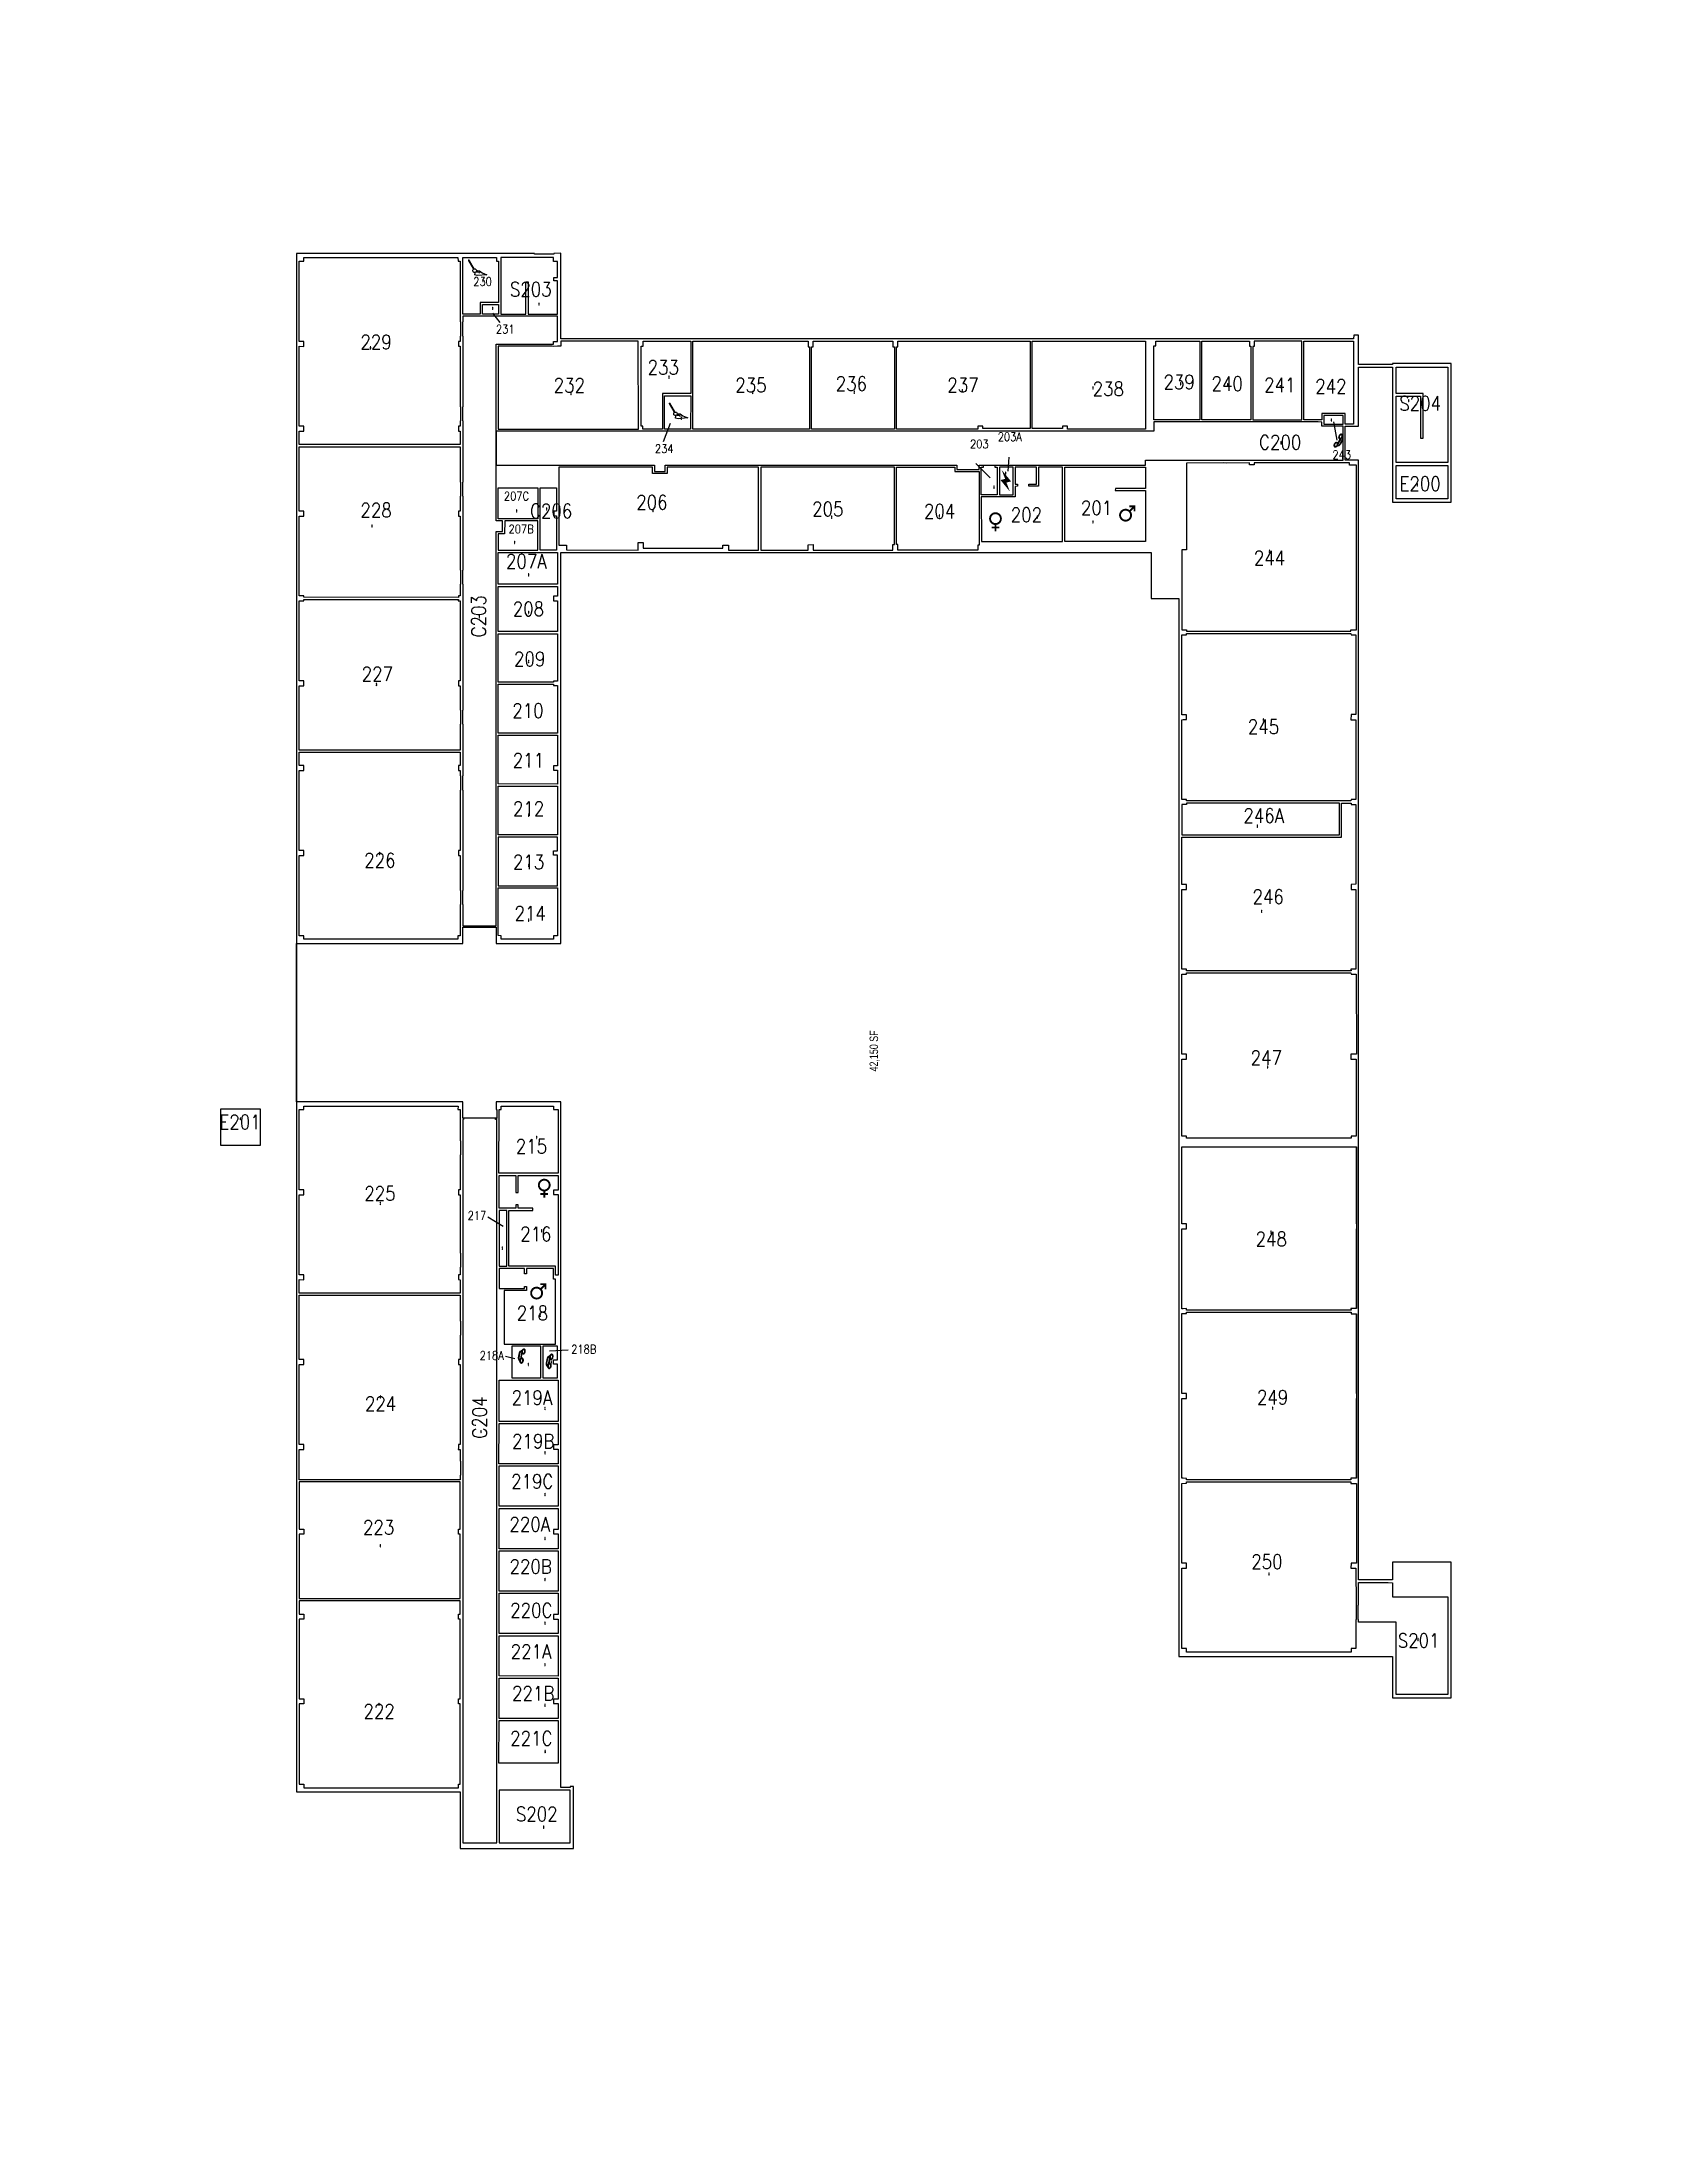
# Paper-space layout 'Layout1' of a CAD drawing. Header units: inches. Extents: x 0 to 8.5, y 0 to 11.
# The model-space entities are those that its viewports show. They can reach past a viewport. Long polylines and large blocks are cut down to what shows.
import ezdxf
from ezdxf.enums import TextEntityAlignment as Align

# ---------------------------------------------------------------- set-up
doc = ezdxf.new("R2010")
doc.units = ezdxf.units.IN
doc.header["$LTSCALE"] = 10
doc.header["$MEASUREMENT"] = 0
doc.layers.get('0').update_dxf_attribs({"linetype": 'CONTINUOUS'})
doc.layers.get('Defpoints').update_dxf_attribs({"linetype": 'CONTINUOUS'})
for name, color, linetype in [('A-IDEN-ICON', 4, 'CONTINUOUS'), ('A-IDEN-SNUM', 4, 'CONTINUOUS'), ('A-IDEN-VNUM', 4, 'CONTINUOUS'), ('AREA-ASSIGN', 7, 'CONTINUOUS'), ('AREA-GROSS', 1, 'CONTINUOUS')]:
    doc.layers.add(name, color=color, linetype=linetype)
doc.layers.get('0').off()
doc.layers.get('Defpoints').off()
doc.styles.add('AREA', font='arial.ttf', dxfattribs={"width": 0.75, "height": 24})
doc.styles.add('ROOMSNUMBER', font='TXT.SHX', dxfattribs={"height": 0.03})
doc.styles.add('ROOMVNUMBER', font='simplex.shx', dxfattribs={"width": 0.85})

psp = doc.layouts.get("Layout1")

msp = doc.modelspace()

# ---------------------------------------------------------------- texts
at = {"layer": 'A-IDEN-SNUM', "style": 'ROOMSNUMBER', "width": 0.85}
for s, p in [('0210022900', (69206659.3, 27673827.7)), ('0210022800', (69206165.8, 27673725.1)), ('0210022700', (69205729, 27673624.7)), ('0210023000', (69206907.9, 27673553.1)), ('0210022600', (69205262, 27673522.3)), ('0210023100', (69206836.4, 27673510.9)), ('0210022500', (69204291.6, 27673326.6)), ('02100207B0', (69206198.8, 27673319.8)), ('02100207C0', (69206288.1, 27673332.5)), ('0210020800', (69206012.3, 27673242.8)), ('02100207A0', (69206117.2, 27673263.7)), ('0210023200', (69206643.8, 27673246.4)), ('0210022400', (69203755.2, 27673219.5)), ('0210021000', (69205737.7, 27673187.9)), ('0210020900', (69205877, 27673215.7)), ('0210022300', (69203341.3, 27673136.9)), ('0210021200', (69205450.4, 27673130.6)), ('0210021100', (69205589.6, 27673158.4)), ('0210022200', (69202901.2, 27673053.1)), ('0210021400', (69205159.1, 27673072.5)), ('0210021300', (69205311.1, 27673102.8)), ('0210021700', (69204235.2, 27672963.4)), ('0210020600', (69206364.8, 27672954.2)), ('0210023300', (69206743.1, 27672983.8)), ('0210021500', (69204560.6, 27672929.2)), ('0210023400', (69206636.2, 27672926.8)), ('02100218A0', (69203926.3, 27672827.2)), ('0210021800', (69204069.4, 27672821.4)), ('0210021600', (69204304.4, 27672863.8)), ('02100219A0', (69203814, 27672756.9)), ('02100218B0', (69203945.4, 27672764.9)), ('02100219C0', (69203574.7, 27672709.1)), ('02100219B0', (69203691, 27672732.3)), ('0210023500', (69206747.3, 27672743)), ('02100220C0', (69203218.5, 27672638)), ('02100220B0', (69203338.9, 27672662)), ('02100220A0', (69203453.3, 27672684.9)), ('02100221B0', (69202990.9, 27672592.6)), ('02100221A0', (69203103, 27672615)), ('02100221C0', (69202862.6, 27672566.1)), ('0210023600', (69206803.5, 27672461.5)), ('0210020500', (69206444.8, 27672455.2)), ('0210023700', (69206867.3, 27672162.2)), ('0210020400', (69206508.4, 27672156.9)), ('0210020300', (69206617.8, 27672021.5)), ('0210020200', (69206558.4, 27671884.2)), ('0210023800', (69206948.4, 27671802.1)), ('0210020100', (69206576.9, 27671727.3)), ('0210023900', (69207007.7, 27671561.1)), ('0210024000', (69207030.8, 27671430.1)), ('0210024100', (69207055.1, 27671283)), ('0210024400', (69206593, 27671222.3)), ('02100246A0', (69205823.4, 27671103.4)), ('0210024500', (69206121.9, 27671145.6)), ('0210024300', (69206990.3, 27671122.4)), ('0210024200', (69207085.8, 27671139.2)), ('0210024600', (69205589.4, 27671044.5)), ('0210024700', (69205160.3, 27670941.5)), ('0210024800', (69204705.2, 27670840.4)), ('0210024900', (69204217.7, 27670739)), ('0210025000', (69203754.8, 27670656.6))]:
    msp.add_text(s, height=1, rotation=11.28839, dxfattribs=at).set_placement(p)
for s, p in [('0210E20100', (69204452.6, 27673763.2)), ('0210C20300', (69205976.7, 27673378.2)), ('0210S20300', (69206877.6, 27673385.9)), ('0210C20600', (69206314.1, 27673251)), ('0210C20400', (69203717.7, 27672922.3)), ('0210S20200', (69202655.3, 27672529.8)), ('02100203A0', (69206667.2, 27671998.3)), ('0210C20000', (69206903.2, 27671251.1)), ('0210S20400', (69207091.1, 27670920.2)), ('0210E20000', (69206862.3, 27670849.9)), ('0210S20100', (69203659.8, 27670208.6))]:
    msp.add_text(s, height=0.96, rotation=11.28839, dxfattribs=at).set_placement(p, align=Align.MIDDLE)
at = {"layer": 'A-IDEN-VNUM', "style": 'ROOMVNUMBER', "width": 0.85}
for s, height, rotation, p in [('229', 40.5, 281.28839, (69206682, 27673816.7)), ('E201', 40.5, 281.28839, (69204443, 27673762)), ('228', 40.5, 281.28839, (69206215.7, 27673723.6)), ('227', 40.5, 281.28839, (69205761.8, 27673629.3)), ('226', 40.5, 281.28839, (69205246.4, 27673519.2)), ('230', 24, 281.28839, (69206908.9, 27673554.7)), ('231', 24, 281.28839, (69206789.3, 27673465.7)), ('S203', 40.5, 281.28839, (69206914.2, 27673416.9)), ('C203', 40.5, 11.28839, (69205978.2, 27673380.2)), ('225', 40.5, 281.28839, (69204322.4, 27673334.6)), ('207C', 24, 281.28839, (69206332.4, 27673342)), ('207A', 40.5, 281.28839, (69206157.2, 27673278.7)), ('207B', 24, 281.28839, (69206243.8, 27673311)), ('C206', 40.5, 281.28839, (69206310, 27673237.6)), ('232', 40.5, 281.28839, (69206669, 27673256.7)), ('224', 40.5, 281.28839, (69203739.5, 27673216.4)), ('209', 40.5, 281.28839, (69205888.1, 27673215.2)), ('208', 40.5, 281.28839, (69206026.3, 27673246.4)), ('223', 40.5, 281.28839, (69203395.4, 27673153.2)), ('212', 40.5, 281.28839, (69205471.9, 27673135.2)), ('211', 40.5, 281.28839, (69205606, 27673162.6)), ('210', 40.5, 281.28839, (69205743.9, 27673191.4)), ('213', 40.5, 281.28839, (69205324.5, 27673105.8)), ('222', 40.5, 281.28839, (69202885.5, 27673050)), ('217', 24, 281.28839, (69204315.2, 27673053.2)), ('214', 40.5, 281.28839, (69205182.4, 27673072.9)), ('206', 40.5, 281.28839, (69206390.3, 27672963)), ('233', 40.5, 281.28839, (69206771, 27673006.2)), ('C204', 40.5, 11.28839, (69203756.1, 27672934)), ('218A', 24, 281.28839, (69203934.9, 27672934.7)), ('215', 40.5, 281.28839, (69204537.4, 27672940.4)), ('234', 24, 281.28839, (69206545.6, 27672958.4)), ('218', 40.5, 281.28839, (69204075, 27672845.5)), ('216', 40.5, 281.28839, (69204296.2, 27672879.7)), ('219B', 40.5, 281.28839, (69203720.2, 27672772.3)), ('219A', 40.5, 281.28839, (69203840.1, 27672799.8)), ('220B', 40.5, 281.28839, (69203371.2, 27672709.9)), ('220A', 40.5, 281.28839, (69203487.7, 27672735.8)), ('219C', 40.5, 281.28839, (69203607.9, 27672752.6)), ('235', 40.5, 281.28839, (69206770.1, 27672753.2)), ('221A', 40.5, 281.28839, (69203135.6, 27672661.9)), ('220C', 40.5, 281.28839, (69203250.1, 27672683.9)), ('218B', 24, 281.28839, (69204003.3, 27672682.9)), ('221C', 40.5, 281.28839, (69202894.7, 27672613)), ('221B', 40.5, 281.28839, (69203020.6, 27672632.7)), ('S202', 40.5, 281.28839, (69202687.8, 27672556.1)), ('205', 40.5, 281.28839, (69206468.9, 27672471.4)), ('236', 40.5, 281.28839, (69206829.5, 27672475.4)), ('204', 40.5, 281.28839, (69206524.6, 27672160.1)), ('237', 40.5, 281.28839, (69206887.5, 27672165.2)), ('203', 24, 281.28839, (69206733.1, 27672087.1)), ('203A', 24, 281.28839, (69206770, 27672006.6)), ('202', 40.5, 281.28839, (69206562.8, 27671917.4)), ('201', 40.5, 281.28839, (69206621, 27671726.7)), ('238', 40.5, 281.28839, (69206957.6, 27671759.9)), ('239', 40.5, 281.28839, (69207015.5, 27671567.1)), ('240', 40.5, 281.28839, (69207037.7, 27671433.2)), ('C200', 40.5, 281.28839, (69206904.4, 27671253.6)), ('241', 40.5, 281.28839, (69207063.5, 27671286.6)), ('244', 40.5, 281.28839, (69206577.3, 27671219.2)), ('245', 40.5, 281.28839, (69206106.2, 27671142.5)), ('242', 40.5, 281.28839, (69207087.5, 27671144)), ('246A', 40.5, 281.28839, (69205859.8, 27671092.5)), ('243 ', 24, 281.28839, (69206905.2, 27671069.3)), ('246', 40.5, 281.28839, (69205637.1, 27671035.4)), ('247', 40.5, 281.28839, (69205189.5, 27670951.5)), ('S204', 40.5, 281.28839, (69207089.8, 27670887)), ('248', 40.5, 281.28839, (69204689.6, 27670837.3)), ('E200', 40.5, 281.28839, (69206866.8, 27670842.6)), ('249', 40.5, 281.28839, (69204250.9, 27670746)), ('250', 40.5, 281.28839, (69203792.4, 27670670.8)), ('S201', 40.5, 281.28839, (69203657.5, 27670206.3))]:
    msp.add_text(s, height=height, rotation=rotation, dxfattribs=at).set_placement(p, align=Align.MIDDLE_CENTER)
at = {"layer": 'AREA-GROSS', "style": 'AREA', "width": 0.75}
msp.add_text('42,150 SF', height=24, rotation=11.28839, dxfattribs=at).set_placement((69204991.2, 27672043.7), align=Align.MIDDLE_CENTER)

# ---------------------------------------------------------------- blocks, each defined once
blk = doc.blocks.new('CPELECT')
blk.add_lwpolyline([(0.062, 0.063, 0, 0.03, 0), (0.01, -0.017, 0.03, 0.03, 0), (-0.01, 0.007, 0.03, 0, 0), (-0.062, -0.073, 0.03, 0, 0)], format="xyseb")
blk = doc.blocks.new('CPMEN')
at = {"const_width": 0.015}
blk.add_lwpolyline([(-0.058, -0.02, 1), (0.028, -0.02, 1)], format="xyb", close=True, dxfattribs=at)
for points in [[(0.015, 0.01), (0.055, 0.05)], [(0.055, 0.01), (0.055, 0.05), (0.015, 0.05)]]:
    blk.add_lwpolyline(points, dxfattribs=at)
blk = doc.blocks.new('CPCUST')
for p, q in [((0.017, -0.064), (0.02, -0.047)), ((0.036, -0.07), (0.017, -0.064)), ((0.026, -0.041), (0.045, -0.041)), ((0.03, -0.034), (0.038, -0.03)), ((0.112, -0.063), (0.036, -0.07)), ((0.038, -0.03), (0.053, -0.032)), ((0.045, -0.041), (0.054, -0.051)), ((0.053, -0.032), (0.075, -0.048)), ((0.075, -0.048), (0.112, -0.063))]:
    blk.add_line(p, q)
at = {"const_width": 0.015}
blk.add_lwpolyline([(-0.03, 0.05), (0.01, -0.019)], dxfattribs=at)
at = {"const_width": 0.0075}
blk.add_lwpolyline([(-0.033, 0.048, 1), (-0.027, 0.052, 1)], format="xyb", close=True, dxfattribs=at)
blk.add_circle((0.016, -0.031), 0.0141)
blk = doc.blocks.new('CPPHONE')
for p, q in [((0.01, 0.025), (-0.02, -0.025)), ((0.017, 0.028), (-0.018, -0.033))]:
    blk.add_line(p, q)
for points in [[(0.036, 0.057), (0.042, 0.031), (0.038, 0.011), (0.008, -0.041), (-0.008, -0.056), (-0.034, -0.064)], [(0.033, 0.047), (0.037, 0.031), (0.033, 0.013), (0.004, -0.038), (-0.011, -0.051), (-0.026, -0.057)]]:
    blk.add_lwpolyline(points)
for points in [[(0.029, 0.079, 0.139889), (0.022, 0.08, 0.107118), (0.012, 0.078, 0.079812), (0.004, 0.072, 0.067459), (-0.003, 0.063, 0.067459), (-0.008, 0.051, 0.079812), (-0.009, 0.041, 0.107118), (-0.006, 0.032, 0.139889), (-0.001, 0.027, 0.139889), (0.006, 0.025, 0.107118), (0.015, 0.027, 0.079812), (0.024, 0.033, 0.067459), (0.031, 0.043, 0.067459), (0.036, 0.054, 0.079812), (0.037, 0.064, 0.107118), (0.034, 0.073, 0.139889)], [(0.026, 0.074, 0.139889), (0.022, 0.075, 0.107118), (0.014, 0.074, 0.079812), (0.007, 0.069, 0.067459), (0.001, 0.06, 0.067459), (-0.003, 0.05, 0.079812), (-0.004, 0.042, 0.107118), (-0.002, 0.034, 0.139889), (0.001, 0.031, 0.139889), (0.006, 0.03, 0.107118), (0.013, 0.032, 0.079812), (0.02, 0.037, 0.067459), (0.027, 0.045, 0.067459), (0.031, 0.055, 0.079812), (0.032, 0.064, 0.107118), (0.03, 0.071, 0.139889)], [(-0.026, -0.017, 0.139889), (-0.033, -0.015, 0.107118), (-0.043, -0.017, 0.079812), (-0.051, -0.023, 0.067459), (-0.058, -0.033, 0.067459), (-0.063, -0.044, 0.079812), (-0.064, -0.054, 0.107118), (-0.061, -0.063, 0.139889), (-0.056, -0.069, 0.139889), (-0.049, -0.07, 0.107118), (-0.04, -0.068, 0.079812), (-0.031, -0.062, 0.067459), (-0.024, -0.053, 0.067459), (-0.019, -0.041, 0.079812), (-0.018, -0.031, 0.107118), (-0.021, -0.022, 0.139889)], [(-0.029, -0.021, 0.139889), (-0.033, -0.02, 0.107118), (-0.041, -0.022, 0.079812), (-0.048, -0.027, 0.067459), (-0.054, -0.035, 0.067459), (-0.058, -0.045, 0.079812), (-0.059, -0.054, 0.107118), (-0.057, -0.061, 0.139889), (-0.054, -0.064, 0.139889), (-0.049, -0.065, 0.107118), (-0.042, -0.064, 0.079812), (-0.035, -0.059, 0.067459), (-0.028, -0.05, 0.067459), (-0.024, -0.04, 0.079812), (-0.023, -0.032, 0.107118), (-0.025, -0.024, 0.139889)]]:
    blk.add_lwpolyline(points, format="xyb", close=True)
blk = doc.blocks.new('CPWOMEN')
at = {"const_width": 0.015}
blk.add_lwpolyline([(-0.0375, 0, 1), (0.0475, 0, 1)], format="xyb", close=True, dxfattribs=at)
for points in [[(-0.025, -0.07), (0.035, -0.07)], [(0.005, -0.04), (0.005, -0.1)]]:
    blk.add_lwpolyline(points, dxfattribs=at)

# ---------------------------------------------------------------- linework, layer by layer
at = {"layer": 'A-IDEN-VNUM'}
for p, q in [((69206805, 27673483.2), (69206826.5, 27673508.4)), ((69204317.5, 27673022.4), (69204299.6, 27672974.5)), ((69206565.2, 27672964.5), (69206620.1, 27672955.2)), ((69203940.3, 27672896.2), (69203939.4, 27672868.8)), ((69203991.5, 27672726), (69203979.1, 27672776.7)), ((69206677.5, 27672086.1), (69206645.1, 27672038.6)), ((69206713.2, 27671998), (69206673.8, 27671993.4)), ((69206941.4, 27671097), (69206990.5, 27671116.2))]:
    msp.add_line(p, q, dxfattribs=at)
at = {"layer": 'AREA-ASSIGN'}
for points in [[(69206630.1, 27674014.6), (69206643.9, 27674017.4), (69206641.3, 27674030.1), (69206863.9, 27674074.6), (69206866.5, 27674061.8), (69206876.3, 27674063.8), (69206961.6, 27673636.2), (69206951.8, 27673634.2), (69206953, 27673628.4), (69206784.3, 27673594.7), (69206784.5, 27673593.7), (69206745.3, 27673585.9), (69206745.1, 27673586.9), (69206730.4, 27673583.9), (69206729.4, 27673588.8), (69206715.7, 27673586.1), (69206716.7, 27673581.2), (69206700, 27673577.9), (69206664.7, 27673570.8), (69206561.7, 27673550.3), (69206555.8, 27673549.1), (69206549, 27673547.7), (69206549.2, 27673546.7), (69206509.9, 27673538.9), (69206509.7, 27673539.9), (69206495, 27673536.9), (69206494.1, 27673541.9), (69206480.3, 27673539.1), (69206481.3, 27673534.2), (69206444, 27673526.8), (69206355, 27673973), (69206392.2, 27673980.4), (69206394.8, 27673967.7), (69206408.5, 27673970.4), (69206406, 27673983.1), (69206466.8, 27673995.3), (69206472.7, 27673996.5), (69206627.6, 27674027.4)], [(69206155.7, 27673469.2), (69206095.9, 27673457.3), (69206096.1, 27673456.3), (69206056.9, 27673448.5), (69206056.7, 27673449.4), (69206024.3, 27673443), (69206023.3, 27673447.9), (69206019.4, 27673447.1), (69205933.9, 27673875.7), (69205937.8, 27673876.4), (69205935.3, 27673889.2), (69206066.7, 27673915.4), (69206072.5, 27673916.6), (69206156.9, 27673933.4), (69206159.4, 27673920.7), (69206173.2, 27673923.4), (69206170.6, 27673936.2), (69206349.1, 27673971.8), (69206438.2, 27673525.6), (69206340.1, 27673506), (69206340.3, 27673505), (69206301.1, 27673497.2), (69206300.9, 27673498.2), (69206276.3, 27673493.3), (69206259.7, 27673490), (69206258.7, 27673494.9), (69206245, 27673492.1), (69206245.9, 27673487.2), (69206161.6, 27673470.4)], [(69205688.7, 27673826.7), (69205702.4, 27673829.5), (69205699.9, 27673842.2), (69205784.2, 27673859), (69205790.1, 27673860.2), (69205921.5, 27673886.4), (69205924.1, 27673873.7), (69205928, 27673874.5), (69206013.5, 27673445.9), (69206009.6, 27673445.2), (69206010.6, 27673440.2), (69206002.7, 27673438.7), (69205967.4, 27673431.6), (69205879.2, 27673414), (69205873.3, 27673412.8), (69205789, 27673396), (69205788, 27673400.9), (69205774.3, 27673398.2), (69205775.2, 27673393.3), (69205758.6, 27673389.9), (69205723.3, 27673382.9), (69205707.6, 27673379.8), (69205707.8, 27673378.8), (69205668.5, 27673371), (69205668.3, 27673371.9), (69205596.8, 27673357.6), (69205507.7, 27673803.8), (69205686.2, 27673839.5)], [(69204367, 27673802.4), (69204469.4, 27673822.8), (69204491.3, 27673713.3), (69204449.6, 27673704.9), (69204388.9, 27673692.8)], [(69205081.9, 27673254.9), (69205080.7, 27673260.8), (69205070.9, 27673258.8), (69204985.6, 27673686.4), (69204995.4, 27673688.3), (69204992.8, 27673701.1), (69205215.5, 27673745.5), (69205218, 27673732.8), (69205231.7, 27673735.5), (69205229.2, 27673748.2), (69205384.1, 27673779.2), (69205390, 27673780.4), (69205450.8, 27673792.5), (69205453.4, 27673779.7), (69205467.1, 27673782.5), (69205464.5, 27673795.2), (69205501.8, 27673802.7), (69205590.9, 27673356.5), (69205553.6, 27673349), (69205552.6, 27673353.9), (69205538.9, 27673351.2), (69205539.9, 27673346.3), (69205525.2, 27673343.4), (69205525.4, 27673342.4), (69205486.1, 27673334.5), (69205485.9, 27673335.5), (69205479.1, 27673334.2), (69205473.2, 27673333), (69205370.2, 27673312.4), (69205334.9, 27673305.4), (69205318.2, 27673302.1), (69205317.3, 27673307), (69205303.5, 27673304.2), (69205304.5, 27673299.3), (69205207.4, 27673279.9), (69205207.6, 27673279), (69205168.4, 27673271.1), (69205168.2, 27673272.1)], [(69204311.1, 27673101), (69204201.3, 27673079.1), (69204201.5, 27673078.1), (69204162.3, 27673070.3), (69204162.1, 27673071.3), (69204141.5, 27673067.2), (69204140.5, 27673072.1), (69204126.8, 27673069.3), (69204127.7, 27673064.4), (69204090.5, 27673057), (69204001.4, 27673503.2), (69204038.7, 27673510.6), (69204041.2, 27673497.9), (69204054.9, 27673500.6), (69204052.4, 27673513.4), (69204274, 27673557.6), (69204276.6, 27673544.8), (69204290.3, 27673547.6), (69204287.8, 27673560.3), (69204510.4, 27673604.8), (69204512.9, 27673592), (69204522.7, 27673594), (69204608.1, 27673166.4), (69204598.3, 27673164.5), (69204599.4, 27673158.6), (69204513.1, 27673141.3), (69204513.3, 27673140.4), (69204474.1, 27673132.5), (69204473.9, 27673133.5), (69204376.8, 27673114.1), (69204375.8, 27673119), (69204362.1, 27673116.3), (69204363.1, 27673111.4), (69204346.4, 27673108.1)], [(69206501.3, 27673434.2), (69206742.5, 27673482.3), (69206760.1, 27673394.1), (69206773.4, 27673327.4), (69206774.2, 27673323.5), (69206782.1, 27673325), (69206784.2, 27673314.2), (69206853.8, 27673328.1), (69206819.8, 27673498.8), (69206813.9, 27673528.2), (69206809.8, 27673548.8), (69206802.8, 27673584.1), (69206801.6, 27673590), (69206785.9, 27673586.8), (69206785.7, 27673587.8), (69206746.5, 27673580), (69206746.7, 27673579), (69206701.6, 27673570), (69206666.3, 27673563), (69206550.5, 27673539.9), (69206550.3, 27673540.8), (69206511.1, 27673533), (69206511.3, 27673532), (69206341.7, 27673498.2), (69206341.5, 27673499.2), (69206302.2, 27673491.3), (69206302.4, 27673490.3), (69206277.9, 27673485.5), (69206097.5, 27673449.4), (69206097.3, 27673450.4), (69206058.1, 27673442.6), (69206058.2, 27673441.6), (69206004.3, 27673430.8), (69205969, 27673423.8), (69205760.1, 27673382.1), (69205724.8, 27673375), (69205709.1, 27673371.9), (69205708.9, 27673372.9), (69205669.7, 27673365.1), (69205669.9, 27673364.1), (69205526.7, 27673335.5), (69205526.5, 27673336.5), (69205487.3, 27673328.7), (69205487.5, 27673327.7), (69205371.8, 27673304.6), (69205336.5, 27673297.5), (69205209, 27673272.1), (69205208.8, 27673273.1), (69205169.6, 27673265.2), (69205169.8, 27673264.3), (69205168.8, 27673264.1), (69205110.9, 27673252.5), (69205129.3, 27673160.3), (69205193.1, 27673173.1), (69205228.4, 27673180.1), (69205334.3, 27673201.2), (69205369.6, 27673208.3), (69205475.5, 27673229.4), (69205510.8, 27673236.5), (69205616.7, 27673257.6), (69205652, 27673264.7), (69205757.9, 27673285.8), (69205793.2, 27673292.9), (69205898.2, 27673313.8), (69205933.5, 27673320.8), (69206222.8, 27673378.6), (69206226.3, 27673360.9), (69206255.7, 27673366.8), (69206252.2, 27673384.5), (69206501.3, 27673434.2)], [(69206974.3, 27673521.5), (69206918.4, 27673510.3), (69206859.6, 27673498.6), (69206849.4, 27673549.6), (69206817.1, 27673543.1), (69206815.7, 27673550), (69206808.6, 27673585.3), (69206807.5, 27673591.2), (69206964.4, 27673622.5), (69206981.4, 27673537.2), (69206983, 27673529.3), (69206973.2, 27673527.4)], [(69206825.7, 27673500), (69206819.8, 27673529.4), (69206818.2, 27673537.2), (69206844.7, 27673542.5), (69206853.7, 27673497.4), (69206827.2, 27673492.1)], [(69203805.9, 27673450.9), (69203819.6, 27673453.6), (69203817, 27673466.4), (69203995.5, 27673502), (69204084.6, 27673055.8), (69204013, 27673041.5), (69204013.2, 27673040.5), (69203974, 27673032.7), (69203973.8, 27673033.7), (69203959.1, 27673030.7), (69203923.8, 27673023.7), (69203906.1, 27673020.2), (69203905.1, 27673025.1), (69203891.4, 27673022.3), (69203892.4, 27673017.4), (69203670.8, 27672973.2), (69203669.8, 27672978.1), (69203665.8, 27672977.3), (69203660, 27672976.1), (69203656, 27672975.4), (69203657, 27672970.5), (69203624.7, 27672964), (69203624.9, 27672963), (69203585.6, 27672955.2), (69203585.4, 27672956.2), (69203572.7, 27672953.6), (69203483.6, 27673399.8), (69203568, 27673416.7), (69203570.5, 27673403.9), (69203574.4, 27673404.7), (69203580.3, 27673405.9), (69203584.2, 27673406.6), (69203581.7, 27673419.4), (69203803.3, 27673463.6)], [(69206786.2, 27673304.4), (69206772.5, 27673301.7), (69206770.5, 27673311.5), (69206768.3, 27673322.3), (69206767.6, 27673326.2), (69206753.1, 27673398.8), (69206739.2, 27673468.4), (69206738, 27673474.3), (69206737.8, 27673475.3), (69206508.3, 27673429.5), (69206538.9, 27673276.5), (69206546.1, 27673240.2), (69206571.8, 27673111.7), (69206578.8, 27673076.4), (69206585.8, 27673041.1), (69206830, 27673089.9), (69206787.2, 27673304.6)], [(69207004.1, 27673423.4), (69206985.3, 27673517.5), (69206975.5, 27673515.6), (69206931.4, 27673506.8), (69206926.5, 27673505.8), (69206920.6, 27673504.6), (69206919.6, 27673504.4), (69206828.4, 27673486.2), (69206842.3, 27673416.6), (69206931.8, 27673434.5), (69206933, 27673428.6), (69206843.5, 27673410.7), (69206859.7, 27673329.3), (69206951.9, 27673347.7), (69206950, 27673357.5), (69206959.8, 27673359.5), (69206961.7, 27673349.7), (69207005.9, 27673358.5), (69207003.7, 27673369.3), (69207014.5, 27673371.4)], [(69206407.1, 27673415.4), (69206494.8, 27672976.1), (69206477.2, 27672972.5), (69206483, 27672943.1), (69206500.7, 27672946.6), (69206562.4, 27672637.7), (69206569.4, 27672602.4), (69206618.7, 27672355.3), (69206625.8, 27672320), (69206651.6, 27672190.6), (69206658.7, 27672155.2), (69206662.2, 27672137.6), (69206650.4, 27672135.2), (69206662.8, 27672073.5), (69206674.5, 27672075.8), (69206676.9, 27672064), (69206683.1, 27672032.7), (69206686.3, 27672017), (69206692.5, 27671985.6), (69206751.1, 27671692.4), (69206751.1, 27671692.4), (69206765.2, 27671621.5), (69206765.2, 27671621.5), (69206766.5, 27671614.9), (69206780.3, 27671617.6), (69206781.8, 27671609.8), (69206783.4, 27671602), (69206784.9, 27671594.1), (69206817.1, 27671433.3), (69206818.2, 27671427.4), (69206824.1, 27671398), (69206825.3, 27671392.1), (69206854.4, 27671246), (69206855.6, 27671240.1), (69206865.6, 27671190.1), (69206866.8, 27671184.2), (69206881.3, 27671111.6), (69206882.4, 27671105.7), (69206889.7, 27671069.5), (69206901.4, 27671071.8), (69206972, 27671085.9), (69206983.8, 27671088.3), (69206972.1, 27671147.1), (69206983.8, 27671149.4), (69206981.9, 27671159.2), (69206974.8, 27671194.6), (69206953.9, 27671299.5), (69206945.7, 27671340.7), (69206943.3, 27671352.4), (69206936.3, 27671387.7), (69206899.1, 27671574.1), (69206892, 27671609.4), (69206890.9, 27671615.3), (69206885, 27671614.1), (69206879.1, 27671612.9), (69206872.2, 27671611.5), (69206865.4, 27671610.2), (69206860.7, 27671633.7), (69206832.7, 27671773.9), (69206825.6, 27671809.2), (69206817.6, 27671849.4), (69206816.8, 27671853.4), (69206815.6, 27671859.2), (69206779.2, 27672041.7), (69206778.1, 27672047.5), (69206767.9, 27672098.5), (69206766.7, 27672104.4), (69206759.7, 27672139.7), (69206753, 27672173.1), (69206752.4, 27672176), (69206751, 27672182.9), (69206749.9, 27672188.7), (69206731.7, 27672280), (69206724.6, 27672315.3), (69206691.7, 27672480), (69206684.7, 27672515.3), (69206671.8, 27672580), (69206664.7, 27672615.3), (69206622.4, 27672827.2), (69206615.4, 27672862.5), (69206605.6, 27672911.5), (69206598.6, 27672946.8), (69206590.7, 27672986), (69206583.7, 27673021.3), (69206582.5, 27673027.2), (69206581.5, 27673032.1), (69206580, 27673040), (69206572.9, 27673075.3), (69206565.9, 27673110.6), (69206540.2, 27673239), (69206537.1, 27673254.7), (69206535.5, 27673262.6), (69206533, 27673275.3), (69206501.3, 27673434.2), (69206407.1, 27673415.4)], [(69203197.3, 27673342.7), (69203154.1, 27673334), (69203243.2, 27672887.8), (69203415.8, 27672922.3), (69203421.7, 27672923.5), (69203420.7, 27672928.4), (69203434.4, 27672931.1), (69203435.4, 27672926.2), (69203566.8, 27672952.4), (69203477.7, 27673398.6), (69203432.6, 27673389.6), (69203385.6, 27673380.2), (69203346.3, 27673372.4), (69203348.9, 27673359.7), (69203335.1, 27673356.9), (69203332.6, 27673369.7), (69203293.4, 27673361.8), (69203291.4, 27673361.5), (69203246.3, 27673352.4), (69203244.3, 27673352.1), (69203199.2, 27673343.1)], [(69206166.1, 27673361.2), (69206198.8, 27673197.4), (69206110.5, 27673179.8), (69206079.4, 27673335.7), (69206077.8, 27673343.5)], [(69206256.9, 27673360.9), (69206221.6, 27673353.9), (69206218.1, 27673371.5), (69206172, 27673362.3), (69206193.9, 27673252.5), (69206275.3, 27673268.7)], [(69206361.6, 27673286), (69206326.3, 27673278.9), (69206281.2, 27673269.9), (69206259.2, 27673379.8), (69206345.5, 27673397), (69206347.1, 27673389.1), (69206367.5, 27673287.1)], [(69202822.7, 27673267.9), (69202820.7, 27673267.5), (69202775.6, 27673258.5), (69202773.6, 27673258.1), (69202728.5, 27673249.1), (69202726.6, 27673248.7), (69202681.4, 27673239.7), (69202679.5, 27673239.3), (69202639.3, 27673231.3), (69202641.8, 27673218.5), (69202632, 27673216.6), (69202717.6, 27672788), (69202727.4, 27672790), (69202728.3, 27672785.1), (69202783.3, 27672796), (69202950.9, 27672829.5), (69202950, 27672834.4), (69202963.7, 27672837.2), (69202964.7, 27672832.3), (69202981.4, 27672835.6), (69203165.7, 27672872.4), (69203186.3, 27672876.5), (69203185.3, 27672881.4), (69203199.1, 27672884.1), (69203200, 27672879.2), (69203237.3, 27672886.7), (69203148.2, 27673332.9), (69203111, 27673325.4), (69203113.5, 27673312.7), (69203099.8, 27673309.9), (69203097.2, 27673322.7), (69203058, 27673314.9), (69203056.1, 27673314.5), (69203010.9, 27673305.5), (69203009, 27673305.1), (69202963.9, 27673296.1), (69202961.9, 27673295.7), (69202916.8, 27673286.7), (69202914.8, 27673286.3), (69202875.6, 27673278.5), (69202878.2, 27673265.7), (69202864.4, 27673263), (69202861.9, 27673275.7)], [(69205806.2, 27673289.3), (69205899.3, 27673307.9), (69205934.6, 27673315), (69205940.5, 27673316.1), (69205973.2, 27673152.4), (69205841.8, 27673126.1), (69205839.7, 27673136.9), (69205836.7, 27673136.3)], [(69206030.8, 27673334.1), (69206066.1, 27673341.2), (69206071.9, 27673342.4), (69206073.5, 27673334.5), (69206104.6, 27673178.6), (69206077.2, 27673173.1), (69206075, 27673183.9), (69206072.1, 27673183.3), (69206066.2, 27673182.1), (69206062.3, 27673181.4), (69206064.4, 27673170.6), (69205979.1, 27673153.5), (69205946.4, 27673317.3)], [(69205523.8, 27673232.9), (69205617.9, 27673251.7), (69205653.2, 27673258.8), (69205659.1, 27673260), (69205691.8, 27673096.2), (69205606.5, 27673079.2), (69205604.3, 27673089.9), (69205592.5, 27673087.6), (69205594.7, 27673076.8), (69205556.4, 27673069.2)], [(69205665, 27673261.1), (69205759.1, 27673279.9), (69205794.4, 27673287), (69205800.3, 27673288.1), (69205830.8, 27673135.2), (69205827.9, 27673134.6), (69205830, 27673123.8), (69205697.7, 27673097.4)], [(69206327.5, 27673273), (69206362.8, 27673280.1), (69206368.6, 27673281.3), (69206377.8, 27673235.4), (69206371.9, 27673234.2), (69206336.6, 27673227.2), (69206313.1, 27673222.5), (69206311.6, 27673230.1), (69206298.8, 27673227.6), (69206300.3, 27673220), (69206204.2, 27673200.8), (69206195.1, 27673246.6)], [(69206516.5, 27672836.6), (69206509.5, 27672871.9), (69206500.7, 27672916), (69206496, 27672939.6), (69206478.3, 27672936.1), (69206470.1, 27672977.2), (69206487.8, 27672980.8), (69206435.8, 27673240.9), (69206220.1, 27673197.8), (69206224.5, 27673176), (69206210.7, 27673173.3), (69206249.5, 27672974), (69206271.1, 27672978.3), (69206273.8, 27672964.6), (69206258.6, 27672961.5), (69206276.6, 27672871.3), (69206302.6, 27672740.9), (69206311, 27672742.6), (69206314.1, 27672726.9), (69206300.4, 27672724.1), (69206299.4, 27672723.9), (69206316.1, 27672640.6), (69206546.5, 27672686.6)], [(69205123.8, 27672994), (69205094.8, 27673139.2), (69205104.6, 27673141.1), (69205103.1, 27673149), (69205194.3, 27673167.2), (69205229.6, 27673174.2), (69205235.4, 27673175.4), (69205268.1, 27673011.6), (69205135.7, 27672985.2), (69205133.6, 27672996)], [(69205370.8, 27673202.4), (69205335.5, 27673195.4), (69205241.3, 27673176.6), (69205274, 27673012.8), (69205359.3, 27673029.8), (69205357.2, 27673040.6), (69205368.9, 27673043), (69205371.1, 27673032.2), (69205409.3, 27673039.8), (69205376.7, 27673203.6)], [(69205382.5, 27673204.8), (69205476.7, 27673223.5), (69205512, 27673230.6), (69205517.9, 27673231.8), (69205550.6, 27673068), (69205415.2, 27673041)], [(69204596.3, 27673051.9), (69204595.9, 27673053.8), (69204591.9, 27673053.1), (69204591.5, 27673055), (69204595.5, 27673055.8), (69204577.9, 27673144.1), (69204573.9, 27673143.3), (69204573.5, 27673145.2), (69202567.1, 27672744.7), (69202585.9, 27672650.6), (69204596.3, 27673051.9)], [(69206713.1, 27672915.6), (69206697.5, 27672994.1), (69206599.2, 27672974.4), (69206596.6, 27672987.2), (69206589.6, 27673022.5), (69206588.4, 27673028.4), (69206596.2, 27673029.9), (69206595.3, 27673034.9), (69206816.9, 27673079.1), (69206818.1, 27673073.2), (69206830.8, 27673075.8), (69206832.8, 27673076.1), (69206859, 27672944.7), (69206857, 27672944.3)], [(69204186.5, 27672964), (69204190.8, 27672942.7), (69204345.7, 27672973.6), (69204341.5, 27672994.9)], [(69204192, 27672936.8), (69204346.9, 27672967.7), (69204360.3, 27672900.8), (69204366.2, 27672901.9), (69204357.9, 27672943.1), (69204367.5, 27672945), (69204366.3, 27672950.9), (69204356.8, 27672949), (69204347.4, 27672996.1), (69204438.6, 27673014.3), (69204448, 27672967.2), (69204400.9, 27672957.8), (69204402.1, 27672951.9), (69204449.1, 27672961.3), (69204471.3, 27672850.5), (69204430.1, 27672842.3), (69204427.5, 27672855), (69204415.7, 27672852.7), (69204418.3, 27672839.9), (69204194.7, 27672795.3), (69204193.3, 27672802.2), (69204217.9, 27672807.1), (69204192, 27672936.8)], [(69204444.4, 27673015.5), (69204621, 27673050.7), (69204622.1, 27673044.8), (69204631.9, 27673046.8), (69204660.9, 27672901.6), (69204651.1, 27672899.7), (69204653.7, 27672886.9), (69204477.1, 27672851.7)], [(69204121.8, 27672935.8), (69203973.7, 27672906.2), (69204002.1, 27672764), (69204181.6, 27672799.8), (69204180.4, 27672805.7), (69204210.8, 27672811.8), (69204195.9, 27672886.3), (69204180.5, 27672883.2), (69204179.3, 27672889.1), (69204194.7, 27672892.2), (69204180.6, 27672962.8), (69204124.8, 27672951.6), (69204138.8, 27672881), (69204144.7, 27672882.2), (69204145.9, 27672876.3), (69204134.1, 27672874), (69204121.8, 27672935.8)], [(69206707.2, 27672914.4), (69206614.8, 27672896), (69206611.5, 27672912.7), (69206604.4, 27672948), (69206600.3, 27672968.6), (69206692.8, 27672987)], [(69206670.6, 27672616.5), (69206628.3, 27672828.3), (69206621.3, 27672863.6), (69206616, 27672890.1), (69206860.2, 27672938.9), (69206924, 27672619.2), (69206922, 27672618.8), (69206908.3, 27672616), (69206909.1, 27672612.1), (69206680.6, 27672566.5), (69206677.7, 27672581.2)], [(69203638.3, 27672854.6), (69203750.1, 27672876.9), (69203782.8, 27672713.1), (69203724, 27672701.4), (69203721.4, 27672714.1), (69203709.7, 27672711.8), (69203712.2, 27672699), (69203671, 27672690.8)], [(69203756, 27672878), (69203870.8, 27672900.9), (69203903.5, 27672737.2), (69203788.7, 27672714.3)], [(69203972, 27672884.4), (69203883.7, 27672866.8), (69203899.7, 27672786.4), (69203988, 27672804)], [(69203403, 27672807.6), (69203514.8, 27672829.9), (69203547.5, 27672666.1), (69203488.6, 27672654.4), (69203486.1, 27672667.1), (69203474.3, 27672664.8), (69203476.9, 27672652), (69203435.7, 27672643.8)], [(69203520.7, 27672831.1), (69203632.5, 27672853.4), (69203665.2, 27672689.6), (69203553.4, 27672667.3)], [(69203050, 27672737.1), (69203161.7, 27672759.4), (69203194.4, 27672595.7), (69203082.6, 27672573.3)], [(69203167.6, 27672760.6), (69203279.4, 27672782.9), (69203312.1, 27672619.1), (69203253.3, 27672607.4), (69203250.7, 27672620.1), (69203238, 27672617.6), (69203240.5, 27672604.9), (69203200.3, 27672596.8)], [(69203285.3, 27672784.1), (69203397.1, 27672806.4), (69203429.8, 27672642.6), (69203318, 27672620.3)], [(69203947.2, 27672747.9), (69203945, 27672758.7), (69203956.8, 27672761.1), (69203959, 27672750.3), (69203997.2, 27672757.9), (69203989.2, 27672798.1), (69203900.9, 27672780.5), (69203908.9, 27672740.3)], [(69202807.7, 27672688.8), (69202926.4, 27672712.4), (69202959.1, 27672548.7), (69202840.4, 27672525)], [(69202932.3, 27672713.6), (69203044.1, 27672735.9), (69203076.8, 27672572.2), (69203017.9, 27672560.4), (69203015.4, 27672573.2), (69203003.6, 27672570.8), (69203006.2, 27672558.1), (69202965, 27672549.8)], [(69202593, 27672645.9), (69202587.1, 27672644.7), (69202626.4, 27672447.6), (69202772.5, 27672476.8), (69202733.2, 27672673.9), (69202702.8, 27672667.8), (69202628.3, 27672652.9)], [(69206612.8, 27672354.1), (69206563.5, 27672601.3), (69206556.5, 27672636.6), (69206547.7, 27672680.7), (69206317.3, 27672634.7), (69206343.6, 27672503.3), (69206344.4, 27672503.5), (69206359.1, 27672506.4), (69206361.9, 27672492.7), (69206347.2, 27672489.7), (69206346.4, 27672489.6), (69206382.9, 27672307.2), (69206390.8, 27672268), (69206406.1, 27672271.1), (69206406.9, 27672267.1), (69206621.7, 27672310), (69206619.9, 27672318.8)], [(69206690.6, 27672516.5), (69206681.8, 27672560.6), (69206910.3, 27672606.2), (69206911, 27672602.3), (69206924.8, 27672605), (69206926.7, 27672605.4), (69206971, 27672383.8), (69206969, 27672383.4), (69206955.3, 27672380.7), (69206956.1, 27672376.7), (69206727.6, 27672331.1), (69206697.6, 27672481.2)], [(69206772.6, 27672105.6), (69206765.5, 27672140.9), (69206737.6, 27672281.1), (69206730.5, 27672316.4), (69206728.7, 27672325.3), (69206957.2, 27672370.9), (69206958, 27672366.9), (69206971.7, 27672369.7), (69206973.7, 27672370.1), (69207046.9, 27672003.3), (69206804.7, 27671955), (69206778.5, 27672086.4), (69206780.4, 27672086.8), (69206784.3, 27672087.5), (69206781.6, 27672101.3), (69206777.7, 27672100.5), (69206773.8, 27672099.7)], [(69206393.6, 27672254.3), (69206408.9, 27672257.3), (69206408.1, 27672261.2), (69206622.8, 27672304.1), (69206645.7, 27672189.4), (69206652.8, 27672154.1), (69206655.1, 27672142.3), (69206643.4, 27672140), (69206656.9, 27672072.3), (69206607.8, 27672062.5), (69206559.8, 27672052.9), (69206452.9, 27672031.6), (69206452.1, 27672035.5), (69206443.3, 27672033.7), (69206437.4, 27672032.6), (69206421, 27672117), (69206420.1, 27672121.9), (69206402, 27672212.1), (69206401, 27672217)], [(69206643.1, 27671926.8), (69206649, 27671928), (69206653.3, 27671906.4), (69206700.3, 27671915.8), (69206688.6, 27671974.6), (69206641.5, 27671965.2), (69206642.9, 27671958.6), (69206637, 27671957.4), (69206635.6, 27671964), (69206606.2, 27671958.2), (69206587.4, 27672052.3), (69206463.9, 27672027.6), (69206508.9, 27671802.1), (69206714.8, 27671843.2), (69206701.5, 27671909.9), (69206648.6, 27671899.4)], [(69206593.3, 27672053.5), (69206669.8, 27672068.8), (69206671, 27672062.9), (69206676.9, 27672064), (69206683.1, 27672032.7), (69206677.2, 27672031.5), (69206678.6, 27672024.6), (69206602.1, 27672009.4), (69206593.3, 27672053.5)], [(69206687.4, 27671980.5), (69206686.6, 27671984.4), (69206680.4, 27672015.8), (69206679.8, 27672018.7), (69206603.3, 27672003.5), (69206610.9, 27671965.2)], [(69207048.1, 27671997.4), (69207110.7, 27671683.6), (69207104.8, 27671682.4), (69207071.5, 27671675.8), (69207065.6, 27671674.6), (69206867.5, 27671635.1), (69206866.5, 27671634.9), (69206838.6, 27671775.1), (69206831.5, 27671810.4), (69206823.5, 27671850.6), (69206827.4, 27671851.4), (69206831.3, 27671852.2), (69206828.6, 27671865.9), (69206824.7, 27671865.1), (69206822.7, 27671864.7), (69206805.9, 27671949.1)], [(69206510.1, 27671796.2), (69206716, 27671837.3), (69206760.6, 27671613.7), (69206701.8, 27671602), (69206685.2, 27671685.3), (69206679.3, 27671684.2), (69206695.9, 27671600.8), (69206554.7, 27671572.6), (69206510.1, 27671796.2)], [(69207102.9, 27671651.5), (69207112.7, 27671653.4), (69207114.6, 27671653.8), (69207116.6, 27671654.2), (69207140.9, 27671532.6), (69206922.2, 27671488.9), (69206905, 27671575.2), (69206897.9, 27671610.5), (69206896.7, 27671616.4), (69207101.7, 27671657.3)], [(69206942.2, 27671388.9), (69206923.4, 27671483.1), (69207142.1, 27671526.7), (69207168.3, 27671395.3), (69207153.6, 27671392.4), (69207154.4, 27671388.4), (69206950.4, 27671347.7), (69206949.2, 27671353.6)], [(69206332.2, 27671409.9), (69206328.3, 27671409.2), (69206419.4, 27670952.7), (69206423.6, 27670953.5), (69206426.6, 27670938.3), (69206511.7, 27670955.3), (69206883.4, 27671029.5), (69206880.4, 27671044.2), (69206879.5, 27671049.1), (69206885.4, 27671050.2), (69206832.7, 27671314), (69206830.7, 27671313.6), (69206827.8, 27671313.1), (69206825.1, 27671326.8), (69206830, 27671327.8), (69206817.4, 27671390.5), (69206815.9, 27671398.4), (69206795.1, 27671502.3), (69206553.9, 27671454.2), (69206552.1, 27671463), (69206551.3, 27671466.9), (69206329.7, 27671422.7)], [(69205955.5, 27670846.3), (69205952.9, 27670859.5), (69205948.7, 27670858.7), (69205873.3, 27671236.7), (69205866.2, 27671272), (69205857.6, 27671315.2), (69205861.5, 27671316), (69205859.8, 27671324.8), (69205859, 27671328.7), (69205990.4, 27671355), (69205996.3, 27671356.1), (69206080.6, 27671373), (69206081.4, 27671369), (69206083.2, 27671360.2), (69206096.9, 27671363), (69206095.1, 27671371.8), (69206094.3, 27671375.7), (69206224.8, 27671401.7), (69206316, 27671419.9), (69206318.5, 27671407.2), (69206322.4, 27671408), (69206413.6, 27670951.5), (69206409.4, 27670950.6), (69206412, 27670937.4), (69206190.9, 27670893.3), (69206188.3, 27670906.5), (69206174, 27670903.7), (69206176.7, 27670890.4)], [(69206978.6, 27671206.5), (69207044.3, 27671219.6), (69207195.3, 27671249.8), (69207197.3, 27671250.2), (69207171, 27671381.6), (69207156.3, 27671378.6), (69207155.5, 27671382.6), (69206951.6, 27671341.8), (69206959.8, 27671300.7)], [(69205484.8, 27670752.3), (69205482.2, 27670765.6), (69205478, 27670764.7), (69205386.9, 27671221.2), (69205390.8, 27671222), (69205389.1, 27671230.8), (69205388.3, 27671234.8), (69205609.9, 27671279), (69205610.7, 27671275.1), (69205612.4, 27671266.3), (69205621.3, 27671268), (69205626.2, 27671269), (69205623.6, 27671281.7), (69205660.9, 27671289.2), (69205666.8, 27671290.4), (69205755, 27671308), (69205843.5, 27670864.7), (69205855.3, 27670867.1), (69205890.6, 27670874.1), (69205937.7, 27670883.5), (69205942.8, 27670857.5), (69205938.7, 27670856.7), (69205941.3, 27670843.5), (69205720.2, 27670799.3), (69205717.5, 27670812.5), (69205713.4, 27670811.7), (69205707.5, 27670810.5), (69205703.3, 27670809.7), (69205706, 27670796.5)], [(69205831.5, 27671323.2), (69205825.6, 27671322.1), (69205760.9, 27671309.1), (69205848.2, 27670871.8), (69205854.1, 27670873), (69205889.4, 27670880), (69205936.5, 27670889.4), (69205897.9, 27671082.6), (69205896.7, 27671088.5), (69205876.2, 27671191.4), (69205875, 27671197.3), (69205867.4, 27671235.6), (69205860.3, 27671270.9), (69205851.7, 27671314), (69205847.8, 27671313.2), (69205846, 27671322.1), (69205845.3, 27671326)], [(69204925.4, 27671142.4), (69205139.2, 27671185), (69205141.7, 27671172.3), (69205155.5, 27671175), (69205152.9, 27671187.8), (69205374.5, 27671232), (69205377.1, 27671219.3), (69205381, 27671220.1), (69205472.1, 27670763.6), (69205468, 27670762.7), (69205470.9, 27670748), (69205249.9, 27670703.4), (69205246.8, 27670718.6), (69205232.6, 27670715.8), (69205235.5, 27670701), (69205022, 27670658.4), (69205019.2, 27670672.6), (69205013.3, 27670671.5), (69204922.1, 27671128.4), (69204927.9, 27671129.6)], [(69206990.9, 27671083.5), (69207020.3, 27671089.4), (69207007.4, 27671154.1), (69206989.7, 27671150.6), (69206987.8, 27671160.4), (69206980.7, 27671195.7), (69206979.7, 27671200.6), (69207045.4, 27671213.7), (69207196.5, 27671243.9), (69207198.4, 27671244.3), (69207226, 27671106), (69207224.1, 27671105.6), (69207073, 27671075.5), (69207067.2, 27671074.3), (69207003.4, 27671061.6), (69206997.5, 27671060.4), (69206995.6, 27671060)], [(69204543.8, 27670562.5), (69204585.7, 27670570.8), (69204628.9, 27670579.4), (69204764.9, 27670606.6), (69204543.8, 27670562.5), (69204540.8, 27670577.7), (69204536.6, 27670576.8), (69204445.5, 27671033.3), (69204449.4, 27671034.1), (69204447.6, 27671042.9), (69204446.8, 27671046.8), (69204578.2, 27671073.1), (69204584.1, 27671074.3), (69204668.5, 27671091.1), (69204669.3, 27671087.2), (69204671, 27671078.3), (69204684.7, 27671081.1), (69204683, 27671089.9), (69204682.2, 27671093.8), (69204896, 27671136.5), (69204992.7, 27670652.1), (69204779.1, 27670609.4), (69204915.2, 27670636.6), (69204958.4, 27670645.2), (69204992.7, 27670652.1)], [(69207013.2, 27671094.1), (69207002.7, 27671147.1), (69206979.1, 27671142.4), (69206989.7, 27671089.4)], [(69204073.1, 27670468.5), (69204115, 27670476.9), (69204158.1, 27670485.5), (69204294.2, 27670512.6), (69204073.1, 27670468.5), (69204070, 27670483.7), (69204065.9, 27670482.9), (69203974.7, 27670939.4), (69203978.7, 27670940.1), (69203977.1, 27670949), (69203976.4, 27670952.9), (69203983, 27670954.3), (69204067.3, 27670971.1), (69204197.8, 27670997.1), (69204198.5, 27670993.2), (69204200.3, 27670984.4), (69204204.2, 27670985.2), (69204210.1, 27670986.3), (69204214, 27670987.1), (69204212.3, 27670995.9), (69204211.5, 27670999.9), (69204433.1, 27671044.1), (69204435.7, 27671031.4), (69204439.6, 27671032.1), (69204466.2, 27670898.8), (69204467.4, 27670892.9), (69204530.7, 27670575.6), (69204526.5, 27670574.8), (69204529.6, 27670559.6), (69204308.4, 27670515.5), (69204444.5, 27670542.6), (69204487.6, 27670551.2), (69204529.6, 27670559.6)], [(69203720.6, 27670399.2), (69203681.4, 27670391.3), (69203681.2, 27670392.3), (69203600.7, 27670376.3), (69203600, 27670380.2), (69203598.2, 27670389), (69203587.4, 27670386.8), (69203496.2, 27670843.8), (69203507, 27670846), (69203504.8, 27670856.8), (69203504.4, 27670858.7), (69203727, 27670903.2), (69203727.4, 27670901.2), (69203729.6, 27670890.4), (69203743.3, 27670893.2), (69203741.2, 27670903.9), (69203740.8, 27670905.9), (69203962.2, 27670950.1), (69203964.9, 27670937.4), (69203968.9, 27670938.2), (69204060, 27670481.7), (69204055.8, 27670480.9), (69204058.9, 27670465.7), (69204016.9, 27670457.3), (69203973.8, 27670448.7), (69203837.7, 27670421.5), (69203837.3, 27670423.5), (69203836.5, 27670427.4), (69203834.7, 27670436.7), (69203820.5, 27670433.9), (69203822.3, 27670424.6), (69203823.1, 27670420.6), (69203720.6, 27670399.2), (69203720.4, 27670400.1)], [(69206895.5, 27670917.7), (69206904.3, 27670919.4), (69206932.9, 27670776.3), (69206840.7, 27670757.9), (69206812.1, 27670901), (69206844.5, 27670907.5)], [(69206940.7, 27670777.8), (69206912.2, 27670921), (69206923.9, 27670923.3), (69206959.2, 27670930.4), (69206971, 27670932.7), (69206978.9, 27670934.3), (69207096.5, 27670957.8), (69207110, 27670890.1), (69206993.3, 27670866.8), (69206994.9, 27670859), (69207119.5, 27670883.8), (69207117.9, 27670891.7), (69207104.4, 27670959.4), (69207169.1, 27670972.3), (69207176.9, 27670973.8), (69207190.5, 27670906.2), (69207192, 27670898.3), (69207205.5, 27670830.7)], [(69203794.8, 27670149.9), (69203629.1, 27670116.8), (69203524.2, 27670095.8), (69203495.6, 27670239), (69203496.6, 27670239.2), (69203521.1, 27670244.1), (69203524, 27670244.7), (69203695.6, 27670278.9), (69203674.9, 27670382.9), (69203682.7, 27670384.5), (69203682.5, 27670385.4), (69203721.8, 27670393.3), (69203721.9, 27670392.3), (69203777.8, 27670403.4), (69203784.7, 27670404.8), (69203787.1, 27670393), (69203801.2, 27670322.4), (69203803.4, 27670310.7), (69203764.3, 27670302.8), (69203766.2, 27670293)]]:
    msp.add_lwpolyline(points, close=True, dxfattribs=at)
at = {"layer": 'AREA-GROSS'}
msp.add_lwpolyline([(69204969.7, 27673704.6), (69204530.4, 27673616.9), (69204514.7, 27673613.8), (69202631.8, 27673238), (69202616.1, 27673234.8), (69202706.8, 27672780.8), (69202565.6, 27672752.6), (69202549.9, 27672749.5), (69202612.7, 27672434.7), (69202784.3, 27672468.9), (69202782.4, 27672478.7), (69202780.4, 27672478.3), (69202775.3, 27672503.8), (69203254.8, 27672599.6), (69204676.8, 27672883.4), (69204641, 27673062.8), (69204619.4, 27673058.5), (69204619.8, 27673056.6), (69204596.3, 27673051.9), (69204577.5, 27673146), (69204612.8, 27673153.1), (69204622.6, 27673155), (69204530.4, 27673616.9), (69204969.7, 27673704.6), (69205061.9, 27673242.7), (69205071.7, 27673244.7), (69205107, 27673251.7), (69205125.4, 27673159.5), (69205101.9, 27673154.8), (69205090.1, 27673152.5), (69205080.3, 27673150.5), (69205116.1, 27672971.1), (69206066.4, 27673160.8), (69206200.7, 27673187.6), (69206310.2, 27672639.4), (69206413.7, 27672120.6), (69206524.3, 27671566.6), (69206527.4, 27671550.9), (69206526.5, 27671550.7), (69206399.9, 27671525.4), (69206415.4, 27671447.9), (69206223.2, 27671409.6), (69205604.4, 27671286.1), (69205596.6, 27671284.5), (69205595.6, 27671284.3), (69205574, 27671280), (69205573, 27671279.8), (69205565.2, 27671278.2), (69205281.8, 27671221.7), (69204923.8, 27671150.2), (69204910.1, 27671147.5), (69204908.1, 27671147.1), (69204666.9, 27671098.9), (69204065.8, 27670978.9), (69203981.4, 27670962.1), (69203502.9, 27670866.6), (69203480.3, 27670862.1), (69203523.4, 27670646.3), (69203525.7, 27670634.6), (69203577.4, 27670375.7), (69203598.5, 27670269.8), (69203592.7, 27670268.6), (69203522.1, 27670254.5), (69203519.1, 27670253.9), (69203494.6, 27670249), (69203493.6, 27670248.8), (69203483.8, 27670246.9), (69203516.3, 27670084.1), (69203892.9, 27670159.2), (69203860.4, 27670322), (69203838.7, 27670317.7), (69203811.3, 27670312.2), (69203809, 27670324), (69203794.9, 27670394.6), (69203792.6, 27670406.4), (69203821, 27670412.1), (69203838.9, 27670415.6), (69203975, 27670442.8), (69204018.1, 27670451.4), (69204037.7, 27670455.3), (69204074.2, 27670462.6), (69204114.2, 27670470.6), (69204116.2, 27670471), (69204157.4, 27670479.2), (69204159.3, 27670479.6), (69204163.5, 27670480.4), (69204206.6, 27670489), (69204349.6, 27670517.6), (69204392.7, 27670526.2), (69204398.6, 27670527.4), (69204441.7, 27670536), (69204445.7, 27670536.7), (69204488.8, 27670545.4), (69204586.9, 27670564.9), (69204630, 27670573.5), (69204822.2, 27670611.9), (69204865.4, 27670620.5), (69204916.4, 27670630.7), (69204926.2, 27670632.7), (69204959.5, 27670639.3), (69204969.3, 27670641.3), (69205057.6, 27670658.9), (69205100.7, 27670667.5), (69205293, 27670705.9), (69205387.1, 27670724.7), (69205430.2, 27670733.3), (69205526.4, 27670752.5), (69205528.3, 27670752.9), (69205569.5, 27670761.1), (69205571.5, 27670761.5), (69205857.8, 27670818.6), (69205901, 27670827.2), (69205997.1, 27670846.4), (69205998, 27670846.6), (69205999, 27670846.8), (69206040.2, 27670855), (69206041.2, 27670855.2), (69206042.2, 27670855.4), (69206281.5, 27670903.2), (69206328.5, 27670912.6), (69206371.7, 27670921.2), (69206469.7, 27670940.8), (69206512.9, 27670949.4), (69206565.8, 27670960), (69206609, 27670968.6), (69206649.2, 27670976.6), (69206662.9, 27670979.3), (69206797.3, 27671006.2), (69206801.2, 27671006.9), (69206840.4, 27671014.8), (69206844.4, 27671015.5), (69206898.3, 27671026.3), (69206895.5, 27671040), (69206890.8, 27671063.6), (69206902.6, 27671065.9), (69206973.2, 27671080), (69206985, 27671082.4), (69206989.7, 27671058.8), (69206992.4, 27671045.1), (69207038.5, 27671054.3), (69207046.4, 27671055.9), (69207156.2, 27671077.8), (69207175, 27670983.7), (69207065.2, 27670961.7), (69207057.3, 27670960.2), (69206957.3, 27670940.2), (69206922, 27670933.1), (69206893.5, 27670927.5), (69206842.5, 27670917.3), (69206800.4, 27670908.9), (69206832.9, 27670746.1), (69207217.3, 27670822.8), (69207184.8, 27670985.6), (69207182.8, 27670985.2), (69207164, 27671079.4), (69207245.4, 27671095.6), (69207244.1, 27671102.5), (69207242.7, 27671109.3), (69207231.9, 27671107.2), (69207213.1, 27671201.3), (69207203.7, 27671248.4), (69207194.3, 27671295.5), (69207184.9, 27671342.5), (69207176.9, 27671382.7), (69207174.2, 27671396.5), (69207171.4, 27671410.2), (69207164.4, 27671445.5), (69207161.6, 27671459.2), (69207121.1, 27671662.2), (69207119.7, 27671669.1), (69207119.4, 27671671.1), (69207116.6, 27671684.8), (69207101, 27671763.2), (69207097.4, 27671780.9), (69207006, 27672238.9), (69206882.9, 27672855.7), (69206874.1, 27672899.8), (69206873.7, 27672901.8), (69206865.3, 27672943.9), (69206864.9, 27672945.9), (69206856.5, 27672988.1), (69206856.1, 27672990), (69206838.7, 27673077.3), (69206793, 27673305.8), (69207030.4, 27673353.2), (69207026.4, 27673372.8), (69207024.5, 27673372.4), (69207013.7, 27673426.3), (69207015.7, 27673426.7), (69206883.9, 27674086.7), (69206868.3, 27674083.6), (69204985.4, 27673707.7), (69204969.7, 27673704.6)], close=True, dxfattribs=at)

# ---------------------------------------------------------------- block references
at = {"layer": 'A-IDEN-ICON'}
for name, p, xscale, yscale, zscale, rotation in [('CPCUST', (69206944.4, 27673590.6), 360, 360, 360, 281.2883905623515), ('CPCUST', (69206658.5, 27672954.4), 360, 360, 360, 281.2883905623515), ('CPWOMEN', (69204436.3, 27672885.2), 360, 360, 360, 281.2883905623515), ('CPPHONE', (69203950, 27672852.4), 240.0000000000956, 240.0000000000956, 240.0000000000956, 119.723339372196), ('CPMEN', (69204141, 27672840.9), 359.9999999959724, 359.9999999959724, 359.9999999959724, 281.2883905623515), ('CPPHONE', (69203950.5, 27672772.1), 240.0000000000956, 240.0000000000956, 240.0000000000956, 119.723339372196), ('CPWOMEN', (69206534.8, 27672002.8), 360, 360, 360, 281.2883905623515), ('CPELECT', (69206645.5, 27671991.7), 360.0000000039562, 360.0000000039562, 360.0000000039562, 164.7233393721485), ('CPMEN', (69206624.8, 27671638.3), 359.9999999959724, 359.9999999959724, 359.9999999959724, 281.2883905623515), ('CPPHONE', (69206940.7, 27671090.1), 239.9999999976394, 239.9999999976394, 239.9999999976394, 281.2883905623515)]:
    msp.add_blockref(name, p, dxfattribs=dict(at, xscale=xscale, yscale=yscale, zscale=zscale, rotation=rotation))

msp.set_redraw_order([(e.dxf.handle, doc.entitydb.next_handle()) for e in msp.query("TEXT MTEXT ATTDEF DIMENSION ARC_DIMENSION")])  # texts and dimensions are drawn at this point

# ---------------------------------------------------------------- viewports
at = {"layer": 'Defpoints', "view_target_point": (5767080.725, 2306081.991), "view_twist_angle": 78.71160944919}
psp.add_viewport(center=(4.25, 5.5), size=(8.5, 10.9999), view_center_point=(-12457489.055, 67175868.404), view_height=5939.9405, dxfattribs=at)

doc.saveas('drawing.dxf')
